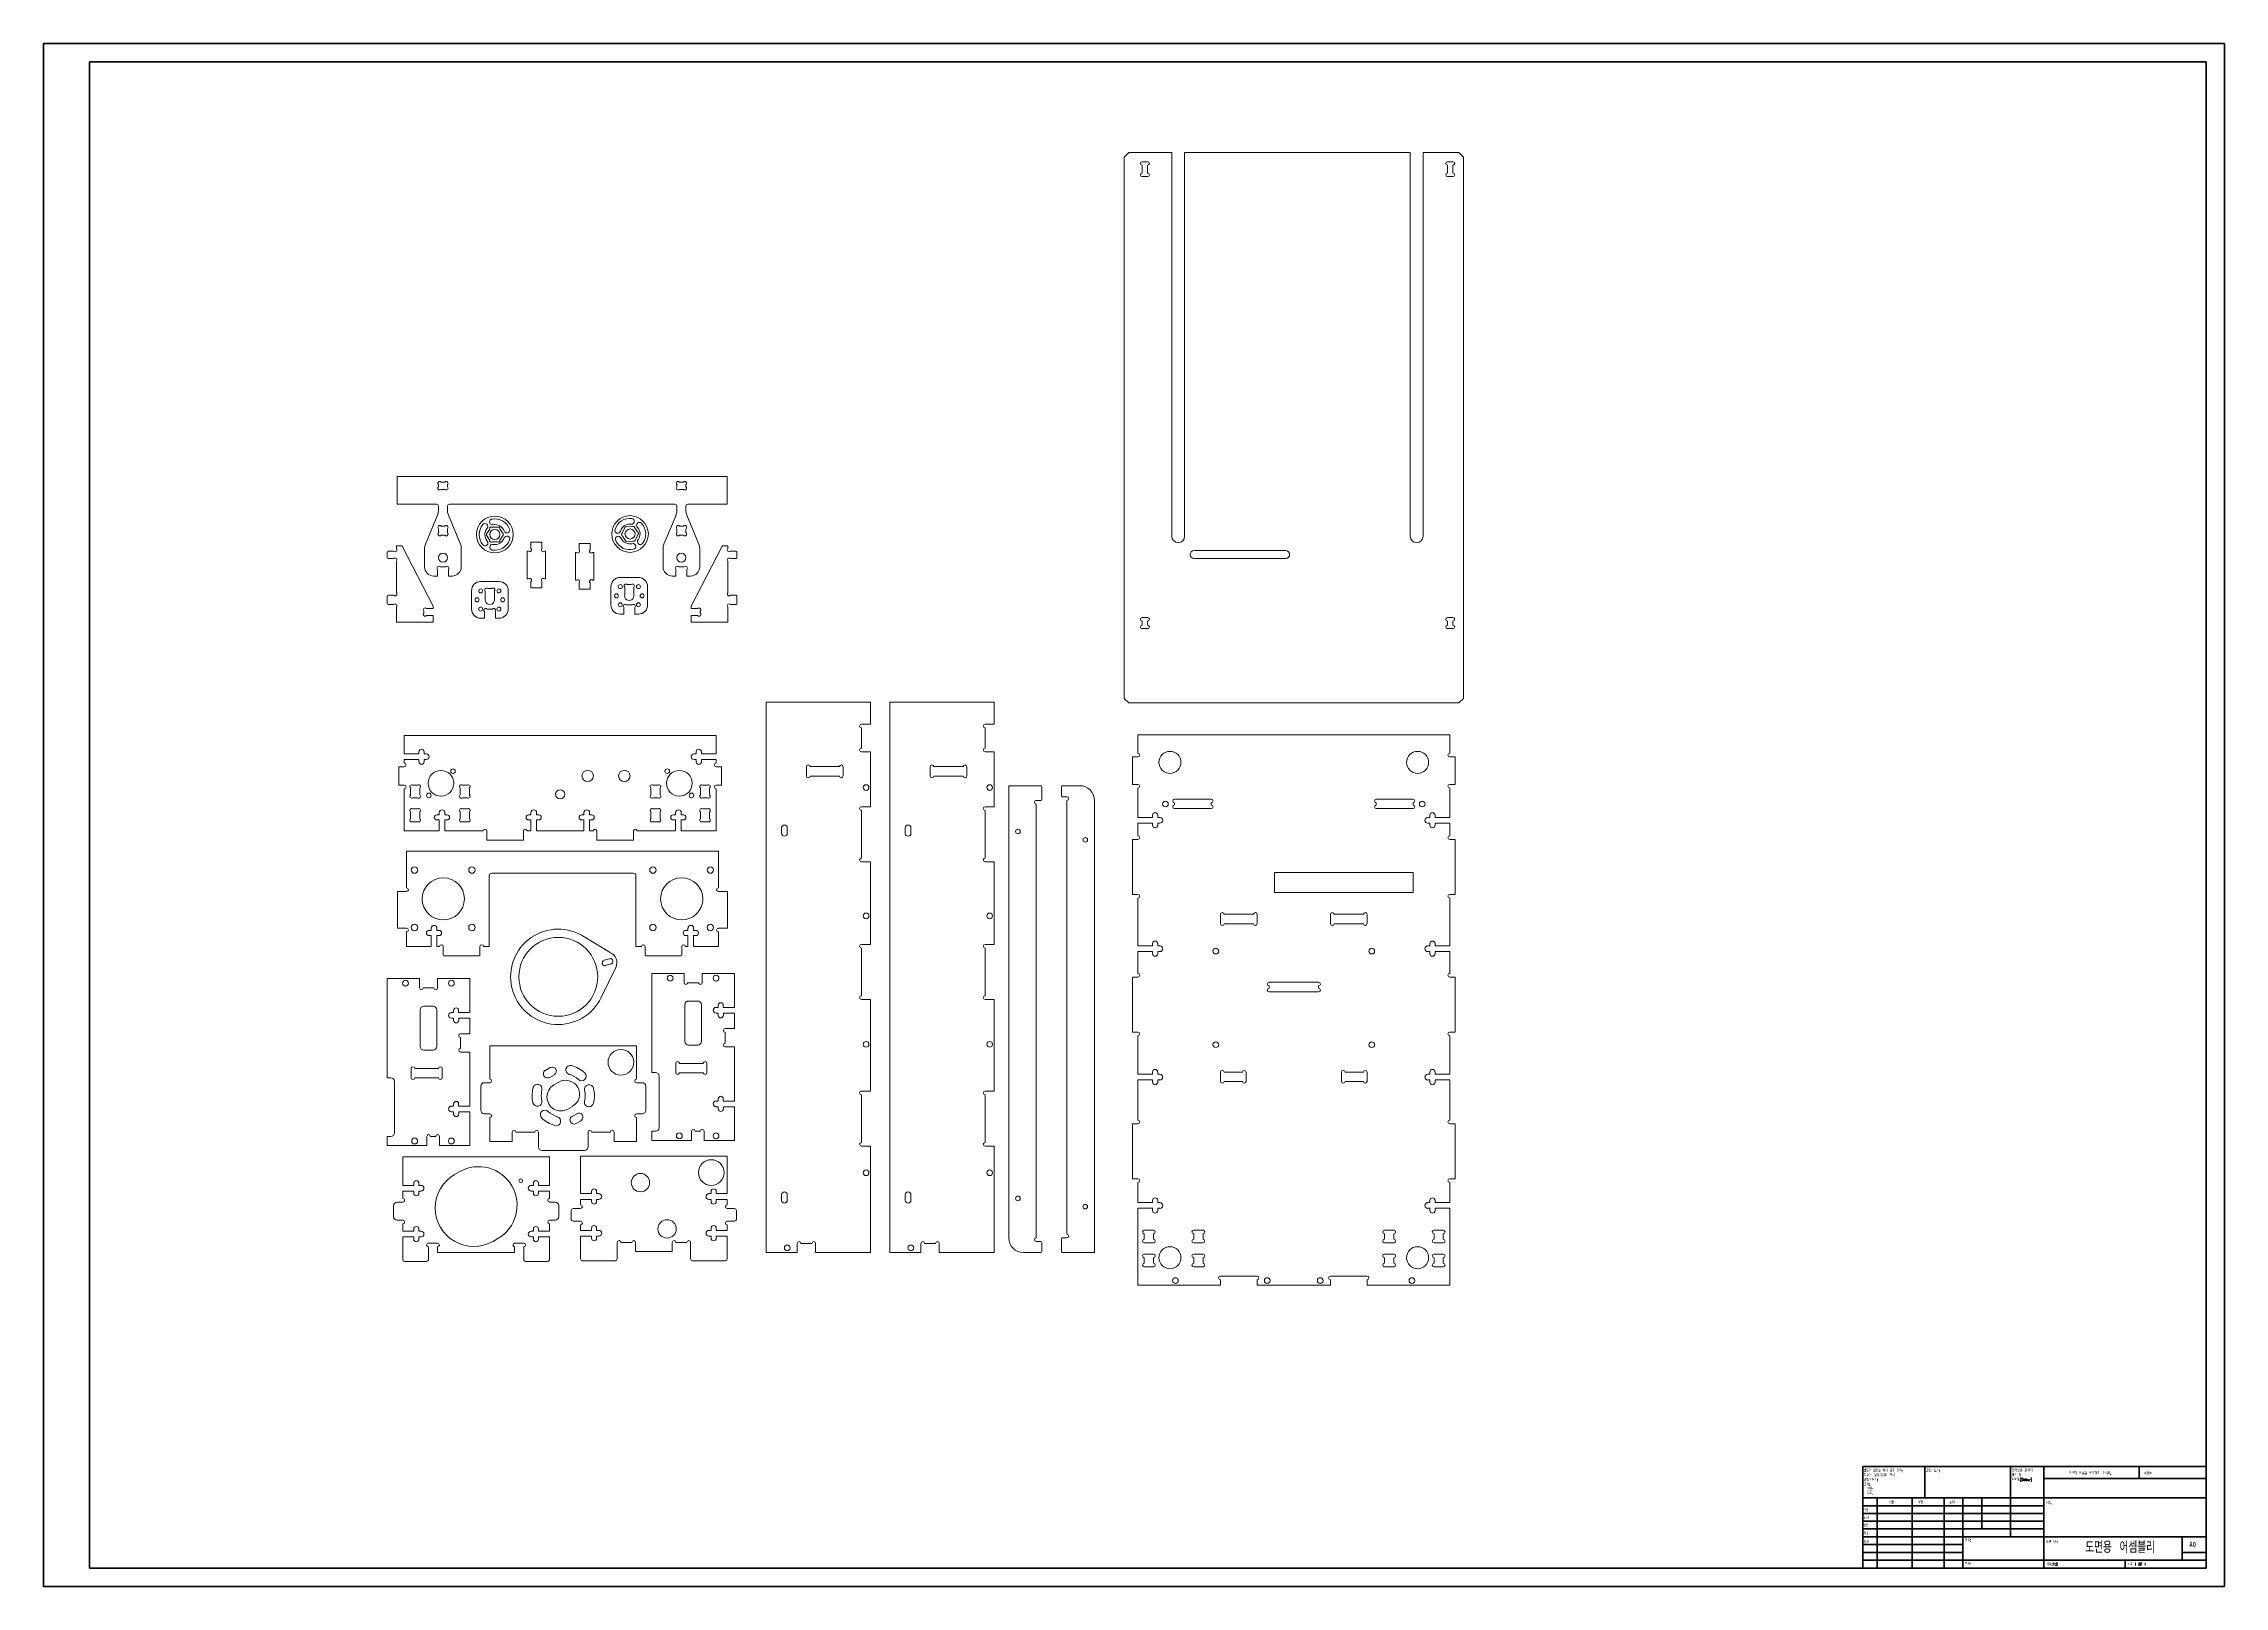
# Model space of a CAD drawing. Header units: millimetres. Extents: x 0 to 1189, y 0 to 841.
import ezdxf

# ---------------------------------------------------------------- set-up
doc = ezdxf.new("R2010")
doc.units = ezdxf.units.MM
doc.styles.add('SLDTEXTSTYLE0', font='TXT', dxfattribs={"width": 0.75, "bigfont": 'bigfont'})
doc.styles.add('SLDTEXTSTYLE1', font='TXT', dxfattribs={"width": 0.75})
doc.styles.add('SLDTEXTSTYLE2', font='TXT', dxfattribs={"width": 0.666667, "bigfont": 'bigfont'})
doc.styles.add('SLDTEXTSTYLE3', font='TXT', dxfattribs={"width": 0.7, "bigfont": 'bigfont'})
doc.styles.add('SLDTEXTSTYLE4', font='TXT', dxfattribs={"width": 0.6875, "bigfont": 'bigfont'})
doc.styles.add('SLDTEXTSTYLE5', font='TXT', dxfattribs={"width": 0.691176, "bigfont": 'bigfont'})

# ---------------------------------------------------------------- blocks, each defined once
blk = doc.blocks.new('SW_NOTE_0')
at = {"color": 0, "linetype": 'Continuous', "lineweight": 0, "char_height": 1.5, "attachment_point": 1}
for s, insert, style in [('날카로운 모서리', (0, 1.9), 'SLDTEXTSTYLE0'), ('제거 및', (0, -0.6), 'SLDTEXTSTYLE4'), ('디버링(Debur)', (0, -3.1), 'SLDTEXTSTYLE0')]:
    blk.add_mtext(s, dxfattribs=dict(at, insert=insert, style=style))
blk = doc.blocks.new('SW_NOTE_1')
at = {"color": 0, "linetype": 'Continuous', "lineweight": 0, "char_height": 1.5, "attachment_point": 1}
for s, insert, style in [('별도의 설정을 하지 않은 경우:', (0, 1.9), 'SLDTEXTSTYLE5'), ('치수는 밀리미터로 표시', (0, -0.6), 'SLDTEXTSTYLE0'), ('표면거칠기:', (0, -3.1), 'SLDTEXTSTYLE0'), ('공차:', (0, -5.6), 'SLDTEXTSTYLE0'), ('각도:', (1.7, -10.6), 'SLDTEXTSTYLE0'), ('선형:', (1.7, -8.1), 'SLDTEXTSTYLE0')]:
    blk.add_mtext(s, dxfattribs=dict(at, insert=insert, style=style))

msp = doc.modelspace()

# ---------------------------------------------------------------- linework, layer by layer
at = {"color": 7, "linetype": 'Continuous', "lineweight": 40}
for p, q in [((0.1, 0.2), (0.1, 841.2)), ((0.1, 841.2), (1189.1, 841.2)), ((1189.1, 0.2), (1189.1, 841.2)), ((25.1, 10.2), (25.1, 831.2)), ((25.1, 831.2), (1179.1, 831.2)), ((1179.1, 10.2), (1179.1, 831.2)), ((991.9, 65.5), (1179.1, 65.5)), ((991.9, 65.5), (991.9, 10.2)), ((1025.7, 48.5), (1025.7, 65.5)), ((1072.5, 65.5), (1072.5, 27.2)), ((1090.7, 65.5), (1090.7, 10.2)), ((1142.7, 59.1), (1142.7, 65.5)), ((1179.1, 65.5), (1179.1, 10.2)), ((1179.1, 48.5), (991.9, 48.5)), ((999.7, 48.5), (999.7, 10.2)), ((1018.9, 48.5), (1018.9, 10.2)), ((1036.3, 48.5), (1036.3, 10.2)), ((1046.5, 10.2), (1046.5, 48.5)), ((1056.9, 31.5), (1056.9, 48.5)), ((1179.1, 59.1), (1090.7, 59.1)), ((1090.7, 44.2), (991.9, 44.2)), ((1090.7, 40), (991.9, 40)), ((1090.7, 35.7), (991.9, 35.7)), ((1090.7, 31.5), (991.9, 31.5)), ((1046.5, 27.2), (991.9, 27.2)), ((1046.5, 27.2), (1179.1, 27.2)), ((1166.1, 14.5), (1166.1, 27.2)), ((1046.5, 23), (991.9, 23)), ((1046.5, 18.7), (991.9, 18.7)), ((991.9, 14.5), (1179.1, 14.5)), ((1134.9, 10.2), (1134.9, 14.5)), ((1179.1, 18.7), (1166.1, 18.7)), ((0.1, 0.2), (1189.1, 0.2)), ((25.1, 10.2), (1179.1, 10.2))]:
    msp.add_line(p, q, dxfattribs=at)
at = {"color": 7, "linetype": 'Continuous', "lineweight": 15}
for p, q in [((591.7, 781.8), (589.2, 779.3)), ((589.2, 484.3), (589.2, 779.3)), ((591.7, 781.8), (615.2, 781.8)), ((602, 776.8), (599, 776.8)), ((599, 774.9), (599, 770.7)), ((602, 770.7), (602, 774.9)), ((615.2, 781.8), (615.2, 572.7)), ((622.2, 781.8), (745.2, 781.8)), ((622.2, 572.7), (622.2, 781.8)), ((745.2, 781.8), (745.2, 572.7)), ((752.2, 781.8), (771.7, 781.8)), ((752.2, 572.7), (752.2, 781.8)), ((768.5, 776.8), (765.5, 776.8)), ((765.5, 774.9), (765.5, 770.7)), ((768.5, 770.7), (768.5, 774.9)), ((774.2, 779.3), (771.7, 781.8)), ((774.2, 779.3), (774.2, 484.3)), ((599, 768.8), (602, 768.8)), ((765.5, 768.8), (768.5, 768.8)), ((192.8, 605.2), (192.8, 590.2)), ((372.8, 605.2), (192.8, 605.2)), ((215.3, 600.8), (215.3, 599.6)), ((218.9, 602.2), (216.8, 602.2)), ((216.8, 598.2), (218.9, 598.2)), ((220.3, 599.6), (220.3, 600.8)), ((345.3, 600.8), (345.3, 599.6)), ((348.9, 602.2), (346.8, 602.2)), ((346.8, 598.2), (348.9, 598.2)), ((350.3, 599.6), (350.3, 600.8)), ((372.8, 590.2), (372.8, 605.2)), ((192.8, 590.2), (214.3, 590.2)), ((208.3, 568.3), (214.9, 584.1)), ((215.3, 586.4), (215.3, 589.2)), ((220.3, 589.2), (220.3, 586.4)), ((220.8, 584.1), (227.4, 568.3)), ((221.3, 590.2), (344.3, 590.2)), ((338.3, 568.3), (344.9, 584.1)), ((345.3, 586.4), (345.3, 589.2)), ((350.3, 589.2), (350.3, 586.4)), ((350.8, 584.1), (357.4, 568.3)), ((351.3, 590.2), (372.8, 590.2)), ((215.3, 576.8), (215.3, 574.6)), ((218.9, 578.2), (216.8, 578.2)), ((216.8, 573.2), (218.9, 573.2)), ((220.3, 574.6), (220.3, 576.8)), ((243.3, 576.7), (242, 574.4)), ((242, 572.7), (243.3, 570.4)), ((247.4, 577.6), (244.8, 577.6)), ((250.2, 574.5), (248.9, 576.7)), ((248.9, 570.5), (250.2, 572.7)), ((316.8, 576.9), (315.6, 574.5)), ((315.7, 572.8), (317.2, 570.6)), ((320.9, 578), (318.3, 577.8)), ((323.9, 575), (322.4, 577.2)), ((322.8, 570.9), (324, 573.3)), ((345.3, 576.8), (345.3, 574.6)), ((348.9, 578.2), (346.8, 578.2)), ((346.8, 573.2), (348.9, 573.2)), ((350.3, 574.6), (350.3, 576.8)), ((187.4, 561), (187.4, 564)), ((187.9, 564.5), (191, 564.5)), ((191, 560.5), (187.9, 560.5)), ((192.4, 565.9), (192.4, 567.5)), ((192.4, 567.5), (195.1, 567.5)), ((192.4, 541.9), (192.4, 559.1)), ((195.5, 567.2), (212.4, 534.5)), ((207.8, 566), (207.8, 556)), ((227.8, 556), (227.8, 566)), ((244.8, 569.6), (247.5, 569.6)), ((263.8, 564.5), (264.4, 564.5)), ((263.8, 549.5), (263.8, 564.5)), ((265.8, 565.9), (265.8, 569.5)), ((265.8, 569.5), (271.8, 569.5)), ((271.8, 569.5), (271.8, 565.9)), ((273.2, 564.5), (273.8, 564.5)), ((273.8, 564.5), (273.8, 549.5)), ((290, 563.8), (290, 548.8)), ((290.6, 563.8), (290, 563.8)), ((292, 568.8), (292, 565.2)), ((298, 568.8), (292, 568.8)), ((298, 565.2), (298, 568.8)), ((300, 563.8), (299.4, 563.8)), ((300, 548.8), (300, 563.8)), ((318.7, 569.8), (321.3, 570)), ((337.8, 566), (337.8, 556)), ((370, 567.2), (353.1, 534.5)), ((357.8, 556), (357.8, 566)), ((373.1, 567.5), (370.4, 567.5)), ((373.1, 565.9), (373.1, 567.5)), ((373.1, 541.9), (373.1, 559.1)), ((377.6, 564.5), (374.5, 564.5)), ((374.5, 560.5), (377.6, 560.5)), ((378.1, 561), (378.1, 564)), ((677.3, 564.9), (627.3, 564.9)), ((627.3, 560.6), (677.3, 560.6)), ((212.8, 551), (214.8, 551)), ((214.8, 551), (214.8, 554.6)), ((216.3, 556), (219.4, 556)), ((220.8, 554.6), (220.8, 551)), ((220.8, 551), (222.8, 551)), ((238.4, 548), (248.4, 548)), ((264.4, 549.5), (263.8, 549.5)), ((265.8, 544.5), (265.8, 548)), ((271.8, 548), (271.8, 544.5)), ((273.8, 549.5), (273.2, 549.5)), ((290, 548.8), (290.6, 548.8)), ((292, 547.3), (292, 543.8)), ((298, 543.8), (298, 547.3)), ((299.4, 548.8), (300, 548.8)), ((314.4, 550.2), (324.4, 550.2)), ((342.8, 551), (344.8, 551)), ((344.8, 551), (344.8, 554.6)), ((346.3, 556), (349.4, 556)), ((350.8, 554.6), (350.8, 551)), ((350.8, 551), (352.8, 551)), ((187.4, 536), (187.4, 540)), ((187.9, 540.5), (191, 540.5)), ((191, 535.5), (187.9, 535.5)), ((233.4, 533), (233.4, 543)), ((240.9, 542.7), (240.9, 538.5)), ((244.4, 544.1), (242.3, 544.1)), ((245.9, 538.5), (245.9, 542.7)), ((253.4, 543), (253.4, 533)), ((271.8, 544.5), (265.8, 544.5)), ((292, 543.8), (298, 543.8)), ((309.4, 535.2), (309.4, 545.2)), ((316.9, 544.9), (316.9, 540.7)), ((321, 535.2), (317.8, 535.2)), ((320.5, 546.3), (318.3, 546.3)), ((321.9, 540.7), (321.9, 544.9)), ((329.4, 545.2), (329.4, 535.2)), ((377.6, 540.5), (374.5, 540.5)), ((374.5, 535.5), (377.6, 535.5)), ((378.1, 536), (378.1, 540)), ((192.4, 525.8), (192.4, 534.1)), ((192.4, 525.8), (212.4, 525.8)), ((207.4, 530.8), (207.4, 531.9)), ((208.8, 533.3), (212.4, 533.3)), ((208.8, 529.4), (212.4, 529.4)), ((212.4, 534.5), (212.4, 533.3)), ((212.4, 529.4), (212.4, 525.8)), ((240.4, 528), (238.4, 528)), ((240.4, 531.6), (240.4, 528)), ((244.9, 533), (241.8, 533)), ((246.4, 528), (246.4, 531.6)), ((248.4, 528), (246.4, 528)), ((316.4, 530.2), (314.4, 530.2)), ((316.4, 533.8), (316.4, 530.2)), ((322.4, 530.2), (322.4, 533.8)), ((324.4, 530.2), (322.4, 530.2)), ((353.1, 534.5), (353.1, 533.3)), ((356.7, 533.3), (353.1, 533.3)), ((353.1, 529.4), (353.1, 525.8)), ((356.7, 529.4), (353.1, 529.4)), ((373.1, 525.8), (353.1, 525.8)), ((358.1, 530.8), (358.1, 531.9)), ((373.1, 525.8), (373.1, 534.1)), ((602, 528.3), (599, 528.3)), ((599, 526.4), (599, 524.2)), ((602, 524.2), (602, 526.4)), ((768.5, 528.3), (765.5, 528.3)), ((765.5, 526.4), (765.5, 524.2)), ((768.5, 524.2), (768.5, 526.4)), ((599, 522.3), (602, 522.3)), ((765.5, 522.3), (768.5, 522.3)), ((394, 482.2), (394, 182.2)), ((451, 482.2), (394, 482.2)), ((451, 470.2), (451, 482.2)), ((461.4, 482.2), (461.4, 182.2)), ((518.4, 482.2), (461.4, 482.2)), ((518.4, 470.2), (518.4, 482.2)), ((589.2, 484.3), (591.7, 481.8)), ((771.7, 481.8), (591.7, 481.8)), ((771.7, 481.8), (774.2, 484.3)), ((196.7, 464), (196.7, 454)), ((366.7, 464), (196.7, 464)), ((366.7, 454), (366.7, 464)), ((451, 470.2), (446, 470.2)), ((446, 468.2), (446, 457.2)), ((518.4, 470.2), (513.4, 470.2)), ((513.4, 468.2), (513.4, 457.2)), ((596.7, 454.4), (596.7, 464.4)), ((596.7, 464.4), (766.7, 464.4)), ((766.7, 464.4), (766.7, 454.4)), ((204.7, 454), (196.7, 454)), ((204.7, 455.2), (204.7, 454)), ((207.5, 454), (207.5, 455.2)), ((208.7, 454), (207.5, 454)), ((355.9, 454), (354.7, 454)), ((355.9, 455.2), (355.9, 454)), ((358.7, 454), (358.7, 455.2)), ((366.7, 454), (358.7, 454)), ((446, 455.2), (451, 455.2)), ((451, 425.2), (451, 455.2)), ((513.4, 455.2), (518.4, 455.2)), ((518.4, 425.2), (518.4, 455.2)), ((593.7, 452.4), (593.7, 437.4)), ((596.7, 452.4), (593.7, 452.4)), ((769.7, 452.4), (766.7, 452.4)), ((769.7, 437.4), (769.7, 452.4)), ((193.7, 447), (193.7, 437)), ((196.7, 447), (193.7, 447)), ((196.7, 450.9), (196.7, 449)), ((196.7, 450.9), (204.7, 450.9)), ((204.7, 450.9), (204.7, 449.7)), ((207.5, 449.7), (207.5, 450.9)), ((207.5, 450.9), (208.7, 450.9)), ((354.7, 450.9), (355.9, 450.9)), ((355.9, 450.9), (355.9, 449.7)), ((358.7, 449.7), (358.7, 450.9)), ((358.7, 450.9), (366.7, 450.9)), ((366.7, 449), (366.7, 450.9)), ((369.7, 447), (366.7, 447)), ((369.7, 437), (369.7, 447)), ((416, 447), (416, 442)), ((434, 447.1), (418, 447.1)), ((418, 441.9), (434, 441.9)), ((436, 442), (436, 447)), ((483.4, 447), (483.4, 442)), ((501.4, 447.1), (485.4, 447.1)), ((485.4, 441.9), (501.4, 441.9)), ((503.4, 442), (503.4, 447)), ((193.7, 437), (196.7, 437)), ((196.7, 435), (196.7, 412)), ((200.2, 431.7), (200.2, 435.4)), ((201.4, 437), (204, 437)), ((204, 430), (201.4, 430)), ((205.2, 435.4), (205.2, 431.7)), ((227.2, 431.7), (227.2, 435.4)), ((228.4, 437), (231, 437)), ((231, 430), (228.4, 430)), ((232.2, 435.4), (232.2, 431.7)), ((331.2, 431.7), (331.2, 435.4)), ((332.4, 437), (335, 437)), ((335, 430), (332.4, 430)), ((336.2, 435.4), (336.2, 431.7)), ((358.2, 431.7), (358.2, 435.4)), ((359.4, 437), (362, 437)), ((362, 430), (359.4, 430)), ((363.2, 435.4), (363.2, 431.7)), ((366.7, 437), (369.7, 437)), ((366.7, 412), (366.7, 435)), ((543.8, 436.7), (526.3, 436.7)), ((526.3, 436.7), (526.3, 190.2)), ((541.3, 428.7), (543.8, 428.7)), ((544.3, 429.2), (544.3, 436.2)), ((555, 436.2), (555, 431.2)), ((565, 436.7), (555.5, 436.7)), ((555.5, 430.7), (558, 430.7)), ((558, 428.7), (558, 192.2)), ((573, 182.2), (573, 428.7)), ((593.7, 437.4), (596.7, 437.4)), ((596.7, 419.4), (596.7, 435.4)), ((636.7, 429.4), (616.7, 429.4)), ((746.7, 429.4), (726.7, 429.4)), ((766.7, 437.4), (769.7, 437.4)), ((766.7, 435.4), (766.7, 419.4)), ((200.2, 418.7), (200.2, 422.4)), ((201.4, 424), (204, 424)), ((204, 417), (201.4, 417)), ((205.2, 422.4), (205.2, 418.7)), ((215.7, 420.8), (214.5, 420.8)), ((214.5, 418), (215.7, 418)), ((215.7, 422), (215.7, 420.8)), ((215.7, 418), (215.7, 412)), ((218.8, 420.8), (218.8, 422)), ((220, 420.8), (218.8, 420.8)), ((218.8, 412), (218.8, 418)), ((218.8, 418), (220, 418)), ((227.2, 418.7), (227.2, 422.4)), ((228.4, 424), (231, 424)), ((231, 417), (228.4, 417)), ((232.2, 422.4), (232.2, 418.7)), ((265.7, 420.8), (264.5, 420.8)), ((264.5, 418), (265.7, 418)), ((265.7, 422), (265.7, 420.8)), ((265.7, 418), (265.7, 412)), ((268.8, 420.8), (268.8, 422)), ((270, 420.8), (268.8, 420.8)), ((268.8, 412), (268.8, 418)), ((268.8, 418), (270, 418)), ((294.6, 420.8), (293.4, 420.8)), ((293.4, 418), (294.6, 418)), ((294.6, 422), (294.6, 420.8)), ((294.6, 418), (294.6, 412)), ((297.7, 420.8), (297.7, 422)), ((298.9, 420.8), (297.7, 420.8)), ((297.7, 412), (297.7, 418)), ((297.7, 418), (298.9, 418)), ((331.2, 418.7), (331.2, 422.4)), ((332.4, 424), (335, 424)), ((335, 417), (332.4, 417)), ((336.2, 422.4), (336.2, 418.7)), ((344.6, 420.8), (343.4, 420.8)), ((343.4, 418), (344.6, 418)), ((344.6, 422), (344.6, 420.8)), ((344.6, 418), (344.6, 412)), ((347.7, 420.8), (347.7, 422)), ((348.9, 420.8), (347.7, 420.8)), ((347.7, 412), (347.7, 418)), ((347.7, 418), (348.9, 418)), ((358.2, 418.7), (358.2, 422.4)), ((359.4, 424), (362, 424)), ((362, 417), (359.4, 417)), ((363.2, 422.4), (363.2, 418.7)), ((451, 425.2), (446, 425.2)), ((446, 423.2), (446, 397.2)), ((518.4, 425.2), (513.4, 425.2)), ((513.4, 423.2), (513.4, 397.2)), ((541.3, 190.2), (541.3, 426.7)), ((604.7, 419.4), (596.7, 419.4)), ((596.7, 409.4), (596.7, 416.3)), ((596.7, 416.3), (604.7, 416.3)), ((604.7, 420.6), (604.7, 419.4)), ((604.7, 416.3), (604.7, 415.1)), ((607.5, 419.4), (607.5, 420.6)), ((608.7, 419.4), (607.5, 419.4)), ((607.5, 415.1), (607.5, 416.3)), ((607.5, 416.3), (608.7, 416.3)), ((616.7, 427.4), (616.7, 426.2)), ((616.7, 424.2), (636.7, 424.2)), ((636.7, 426.2), (636.7, 427.4)), ((726.7, 427.4), (726.7, 426.2)), ((726.7, 424.2), (746.7, 424.2)), ((746.7, 426.2), (746.7, 427.4)), ((755.9, 419.4), (754.7, 419.4)), ((754.7, 416.3), (755.9, 416.3)), ((755.9, 420.6), (755.9, 419.4)), ((755.9, 416.3), (755.9, 415.1)), ((758.7, 419.4), (758.7, 420.6)), ((766.7, 419.4), (758.7, 419.4)), ((758.7, 415.1), (758.7, 416.3)), ((758.7, 416.3), (766.7, 416.3)), ((766.7, 416.3), (766.7, 409.4)), ((196.7, 412), (215.7, 412)), ((218.8, 412), (239.7, 412)), ((241.7, 412), (241.7, 407)), ((241.7, 407), (261.7, 407)), ((261.7, 407), (261.7, 412)), ((263.7, 412), (265.7, 412)), ((268.8, 412), (294.6, 412)), ((297.7, 412), (299.7, 412)), ((301.7, 412), (301.7, 407)), ((301.7, 407), (321.7, 407)), ((321.7, 407), (321.7, 412)), ((323.7, 412), (344.6, 412)), ((347.7, 412), (366.7, 412)), ((402.4, 413.7), (402.4, 410.7)), ((405.5, 410.7), (405.5, 413.7)), ((469.8, 413.7), (469.8, 410.7)), ((472.9, 410.7), (472.9, 413.7)), ((593.7, 407.4), (593.7, 377.4)), ((596.7, 407.4), (593.7, 407.4)), ((769.7, 407.4), (766.7, 407.4)), ((769.7, 377.4), (769.7, 407.4)), ((198, 401), (198, 381)), ((368, 401), (198, 401)), ((368, 381), (368, 401)), ((446, 395.2), (451, 395.2)), ((451, 350.2), (451, 395.2)), ((513.4, 395.2), (518.4, 395.2)), ((518.4, 350.2), (518.4, 395.2)), ((243, 387.5), (243, 349)), ((321.5, 389), (244.5, 389)), ((323, 349), (323, 387.5)), ((746.7, 389.4), (671.2, 389.4)), ((671.2, 389.4), (671.2, 378.5)), ((746.7, 378.5), (746.7, 389.4)), ((193, 379), (193, 359)), ((198, 379), (193, 379)), ((373, 379), (368, 379)), ((373, 359), (373, 379)), ((593.7, 377.4), (596.7, 377.4)), ((596.7, 349.4), (596.7, 375.4)), ((671.2, 378.5), (746.7, 378.5)), ((766.7, 377.4), (769.7, 377.4)), ((766.7, 375.4), (766.7, 349.4)), ((193, 359), (198, 359)), ((198, 357), (198, 349)), ((211.4, 357.8), (210.2, 357.8)), ((211.4, 359), (211.4, 357.8)), ((214.5, 357.8), (214.5, 359)), ((215.7, 357.8), (214.5, 357.8)), ((351.4, 357.8), (350.2, 357.8)), ((351.4, 359), (351.4, 357.8)), ((354.5, 357.8), (354.5, 359)), ((355.7, 357.8), (354.5, 357.8)), ((368, 359), (373, 359)), ((368, 349), (368, 357)), ((641.7, 366.5), (641.7, 361.5)), ((659.7, 366.6), (643.7, 366.6)), ((643.7, 361.4), (659.7, 361.4)), ((661.7, 361.5), (661.7, 366.5)), ((701.7, 366.5), (701.7, 361.5)), ((719.7, 366.6), (703.7, 366.6)), ((703.7, 361.4), (719.7, 361.4)), ((721.7, 361.5), (721.7, 366.5)), ((198, 349), (211.4, 349)), ((210.2, 355), (211.4, 355)), ((211.4, 355), (211.4, 349)), ((214.5, 349), (214.5, 355)), ((214.5, 355), (215.7, 355)), ((214.5, 349), (216, 349)), ((218, 349), (218, 344.5)), ((238, 344.5), (238, 349)), ((240, 349), (243, 349)), ((308.9, 345.7), (293.4, 355.2)), ((323, 349), (326, 349)), ((328, 349), (328, 344.5)), ((348, 344.5), (348, 349)), ((350, 349), (351.4, 349)), ((350.2, 355), (351.4, 355)), ((351.4, 355), (351.4, 349)), ((354.5, 349), (354.5, 355)), ((354.5, 355), (355.7, 355)), ((354.5, 349), (368, 349)), ((451, 350.2), (446, 350.2)), ((446, 348.2), (446, 322.2)), ((518.4, 350.2), (513.4, 350.2)), ((513.4, 348.2), (513.4, 322.2)), ((604.7, 349.4), (596.7, 349.4)), ((596.7, 334.4), (596.7, 346.3)), ((596.7, 346.3), (604.7, 346.3)), ((604.7, 350.6), (604.7, 349.4)), ((604.7, 346.3), (604.7, 345.1)), ((607.5, 349.4), (607.5, 350.6)), ((608.7, 349.4), (607.5, 349.4)), ((607.5, 345.1), (607.5, 346.3)), ((607.5, 346.3), (608.7, 346.3)), ((755.9, 349.4), (754.7, 349.4)), ((754.7, 346.3), (755.9, 346.3)), ((755.9, 350.6), (755.9, 349.4)), ((755.9, 346.3), (755.9, 345.1)), ((758.7, 349.4), (758.7, 350.6)), ((766.7, 349.4), (758.7, 349.4)), ((758.7, 345.1), (758.7, 346.3)), ((758.7, 346.3), (766.7, 346.3)), ((766.7, 346.3), (766.7, 334.4)), ((218.5, 344), (237.5, 344)), ((304.1, 321.2), (312, 337.6)), ((308.6, 342.3), (305.7, 341.5)), ((306.5, 338.6), (309.4, 339.5)), ((328.5, 344), (347.5, 344)), ((331.7, 334.3), (331.7, 280.3)), ((349.3, 334.3), (331.7, 334.3)), ((349.3, 329.3), (349.3, 334.3)), ((359.2, 334.3), (359.2, 329.3)), ((376.7, 334.3), (359.2, 334.3)), ((376.7, 315.8), (376.7, 334.3)), ((187.4, 331.5), (187.4, 277.5)), ((205, 331.5), (187.4, 331.5)), ((205, 326.5), (205, 331.5)), ((212.9, 326.5), (207, 326.5)), ((214.9, 331.5), (214.9, 326.5)), ((232.4, 331.5), (214.9, 331.5)), ((232.4, 313), (232.4, 331.5)), ((357.2, 329.3), (351.3, 329.3)), ((593.7, 332.4), (593.7, 302.4)), ((596.7, 332.4), (593.7, 332.4)), ((695.2, 329.5), (668.2, 329.5)), ((668.2, 327.5), (668.2, 326.3)), ((668.2, 324.3), (695.2, 324.3)), ((695.2, 326.3), (695.2, 327.5)), ((769.7, 332.4), (766.7, 332.4)), ((769.7, 302.4), (769.7, 332.4)), ((205.4, 314.5), (205.4, 294.5)), ((212.4, 316.5), (207.4, 316.5)), ((214.4, 294.5), (214.4, 314.5)), ((223.6, 313), (222.4, 313)), ((222.4, 309.9), (223.6, 309.9)), ((223.6, 314.2), (223.6, 313)), ((223.6, 309.9), (223.6, 308.7)), ((226.3, 313), (226.3, 314.2)), ((232.4, 313), (226.3, 313)), ((226.4, 308.7), (226.4, 309.9)), ((226.4, 309.9), (232.4, 309.9)), ((232.4, 301.5), (232.4, 309.9)), ((349.7, 317.3), (349.7, 297.3)), ((356.7, 319.3), (351.7, 319.3)), ((358.7, 297.3), (358.7, 317.3)), ((367.9, 315.8), (366.7, 315.8)), ((366.7, 312.7), (367.9, 312.7)), ((367.9, 317), (367.9, 315.8)), ((367.9, 312.7), (367.9, 311.5)), ((370.6, 315.8), (370.6, 317)), ((376.7, 315.8), (370.6, 315.8)), ((370.7, 312.7), (376.7, 312.7)), ((370.7, 311.5), (370.7, 312.7)), ((376.7, 304.3), (376.7, 312.7)), ((446, 320.2), (451, 320.2)), ((451, 270.2), (451, 320.2)), ((513.4, 320.2), (518.4, 320.2)), ((518.4, 270.2), (518.4, 320.2)), ((232.4, 301.5), (227.4, 301.5)), ((227.4, 299.5), (227.4, 293.5)), ((376.7, 304.3), (371.7, 304.3)), ((371.7, 302.3), (371.7, 296.3)), ((593.7, 302.4), (596.7, 302.4)), ((596.7, 279.4), (596.7, 300.4)), ((766.7, 302.4), (769.7, 302.4)), ((766.7, 300.4), (766.7, 279.4)), ((207.4, 292.5), (212.4, 292.5)), ((227.4, 291.5), (232.4, 291.5)), ((232.4, 262), (232.4, 291.5)), ((243.4, 294.8), (243.4, 276.8)), ((323.4, 294.8), (243.4, 294.8)), ((323.4, 276.8), (323.4, 294.8)), ((351.7, 295.3), (356.7, 295.3)), ((371.7, 294.3), (376.7, 294.3)), ((376.7, 264.8), (376.7, 294.3)), ((189.4, 277.5), (187.4, 277.5)), ((191.4, 247.5), (191.4, 275.5)), ((200.4, 277.5), (200.4, 282.5)), ((215.4, 282.5), (202.4, 282.5)), ((202.4, 277.4), (215.4, 277.4)), ((217.4, 282.5), (217.4, 277.5)), ((243.4, 274.8), (240.4, 274.8)), ((276.3, 283), (273.7, 281.5)), ((276, 277.6), (278.6, 279.1)), ((280.9, 275.1), (278.3, 273.6)), ((326.4, 274.8), (323.4, 274.8)), ((333.7, 280.3), (331.7, 280.3)), ((335.7, 250.3), (335.7, 278.3)), ((344.7, 280.3), (344.7, 285.3)), ((359.7, 285.3), (346.7, 285.3)), ((346.7, 280.2), (359.7, 280.2)), ((361.7, 285.3), (361.7, 280.3)), ((604.7, 279.4), (596.7, 279.4)), ((596.7, 254.4), (596.7, 276.3)), ((596.7, 276.3), (604.7, 276.3)), ((604.7, 280.6), (604.7, 279.4)), ((604.7, 276.3), (604.7, 275.1)), ((607.5, 279.4), (607.5, 280.6)), ((608.7, 279.4), (607.5, 279.4)), ((607.5, 275.1), (607.5, 276.3)), ((607.5, 276.3), (608.7, 276.3)), ((641.7, 280.5), (641.7, 275.5)), ((653.7, 280.6), (643.7, 280.6)), ((643.7, 275.4), (653.7, 275.4)), ((655.7, 275.5), (655.7, 280.5)), ((707.7, 280.5), (707.7, 275.5)), ((719.7, 280.6), (709.7, 280.6)), ((709.7, 275.4), (719.7, 275.4)), ((721.7, 275.5), (721.7, 280.5)), ((755.9, 279.4), (754.7, 279.4)), ((754.7, 276.3), (755.9, 276.3)), ((755.9, 280.6), (755.9, 279.4)), ((755.9, 276.3), (755.9, 275.1)), ((758.7, 279.4), (758.7, 280.6)), ((766.7, 279.4), (758.7, 279.4)), ((758.7, 275.1), (758.7, 276.3)), ((758.7, 276.3), (766.7, 276.3)), ((766.7, 276.3), (766.7, 254.4)), ((223.6, 262), (222.4, 262)), ((223.6, 263.2), (223.6, 262)), ((226.3, 262), (226.3, 263.2)), ((232.4, 262), (226.3, 262)), ((238.4, 272.8), (238.4, 259.8)), ((285.9, 260.4), (288.5, 261.9)), ((328.4, 259.8), (328.4, 272.8)), ((367.9, 264.8), (366.7, 264.8)), ((366.7, 261.7), (367.9, 261.7)), ((367.9, 266), (367.9, 264.8)), ((367.9, 261.7), (367.9, 260.5)), ((370.6, 264.8), (370.6, 266)), ((376.7, 264.8), (370.6, 264.8)), ((370.7, 260.5), (370.7, 261.7)), ((370.7, 261.7), (376.7, 261.7)), ((376.7, 243.3), (376.7, 261.7)), ((451, 270.2), (446, 270.2)), ((446, 268.2), (446, 242.2)), ((518.4, 270.2), (513.4, 270.2)), ((513.4, 268.2), (513.4, 242.2)), ((222.4, 258.9), (223.6, 258.9)), ((223.6, 258.9), (223.6, 257.7)), ((226.4, 257.7), (226.4, 258.9)), ((226.4, 258.9), (232.4, 258.9)), ((232.4, 240.5), (232.4, 258.9)), ((240.4, 257.8), (243.4, 257.8)), ((243.4, 255.8), (243.4, 242.8)), ((290.8, 257.9), (288.2, 256.4)), ((290.5, 252.5), (293.1, 254)), ((323.4, 257.8), (326.4, 257.8)), ((323.4, 242.8), (323.4, 255.8)), ((593.7, 252.4), (593.7, 222.4)), ((596.7, 252.4), (593.7, 252.4)), ((769.7, 252.4), (766.7, 252.4)), ((769.7, 222.4), (769.7, 252.4)), ((187.4, 245.5), (187.4, 240.5)), ((187.4, 245.5), (189.4, 245.5)), ((187.4, 240.5), (209, 240.5)), ((209, 240.5), (209, 245.5)), ((211, 245.5), (213.9, 245.5)), ((215.9, 245.5), (215.9, 240.5)), ((215.9, 240.5), (232.4, 240.5)), ((243.4, 242.8), (255.6, 242.8)), ((255.6, 247.8), (255.6, 242.8)), ((267.9, 247.8), (257.6, 247.8)), ((269.9, 247.8), (269.9, 239.8)), ((296.9, 239.8), (296.9, 247.8)), ((309.1, 247.8), (298.9, 247.8)), ((311.1, 242.8), (311.1, 247.8)), ((311.1, 242.8), (323.4, 242.8)), ((331.7, 248.3), (331.7, 243.3)), ((331.7, 248.3), (333.7, 248.3)), ((331.7, 243.3), (353.3, 243.3)), ((353.3, 243.3), (353.3, 248.3)), ((355.3, 248.3), (358.2, 248.3)), ((360.2, 248.3), (360.2, 243.3)), ((360.2, 243.3), (376.7, 243.3)), ((446, 240.2), (451, 240.2)), ((451, 182.2), (451, 240.2)), ((513.4, 240.2), (518.4, 240.2)), ((518.4, 182.2), (518.4, 240.2)), ((275.9, 234.3), (195.9, 234.3)), ((195.9, 234.3), (195.9, 218.8)), ((226.7, 226.2), (224.1, 224.7)), ((271.9, 237.8), (294.9, 237.8)), ((275.9, 218.8), (275.9, 234.3)), ((372.8, 234.7), (292.8, 234.7)), ((292.8, 234.7), (292.8, 214.3)), ((372.8, 214.3), (372.8, 234.7)), ((201.9, 218.8), (195.9, 218.8)), ((195.9, 215.7), (195.9, 211.7)), ((195.9, 215.7), (201.9, 215.7)), ((201.9, 220), (201.9, 218.8)), ((201.9, 215.7), (201.9, 214.5)), ((204.7, 218.8), (204.7, 220)), ((205.9, 218.8), (204.7, 218.8)), ((204.7, 215.7), (205.9, 215.7)), ((204.7, 214.5), (204.7, 215.7)), ((267.1, 218.8), (265.9, 218.8)), ((265.9, 215.7), (267.1, 215.7)), ((267.1, 220), (267.1, 218.8)), ((267.1, 215.7), (267.1, 214.5)), ((269.9, 218.8), (269.9, 220)), ((275.9, 218.8), (269.9, 218.8)), ((269.9, 215.7), (275.9, 215.7)), ((269.9, 214.5), (269.9, 215.7)), ((275.9, 211.7), (275.9, 215.7)), ((298.8, 214.3), (292.8, 214.3)), ((298.8, 215.5), (298.8, 214.3)), ((301.6, 214.3), (301.6, 215.5)), ((302.8, 214.3), (301.6, 214.3)), ((364, 214.3), (362.8, 214.3)), ((364, 215.5), (364, 214.3)), ((366.8, 214.3), (366.8, 215.5)), ((372.8, 214.3), (366.8, 214.3)), ((593.7, 222.4), (596.7, 222.4)), ((596.7, 209.4), (596.7, 220.4)), ((766.7, 222.4), (769.7, 222.4)), ((766.7, 220.4), (766.7, 209.4)), ((190.9, 201.8), (190.9, 207.7)), ((192.9, 209.7), (195.9, 209.7)), ((275.9, 209.7), (278.9, 209.7)), ((280.9, 207.7), (280.9, 201.8)), ((287.8, 205.2), (287.8, 200.3)), ((292.8, 206.2), (288.8, 206.2)), ((292.8, 211.2), (298.8, 211.2)), ((292.8, 211.2), (292.8, 208.2)), ((298.8, 211.2), (298.8, 210)), ((301.6, 210), (301.6, 211.2)), ((301.6, 211.2), (302.8, 211.2)), ((362.8, 211.2), (364, 211.2)), ((364, 211.2), (364, 210)), ((366.8, 210), (366.8, 211.2)), ((366.8, 211.2), (372.8, 211.2)), ((372.8, 208.2), (372.8, 211.2)), ((376.8, 206.2), (372.8, 206.2)), ((377.8, 200.3), (377.8, 205.2)), ((402.4, 213.7), (402.4, 210.7)), ((405.5, 210.7), (405.5, 213.7)), ((469.8, 213.7), (469.8, 210.7)), ((472.9, 210.7), (472.9, 213.7)), ((604.7, 209.4), (596.7, 209.4)), ((596.7, 164.4), (596.7, 206.3)), ((596.7, 206.3), (604.7, 206.3)), ((604.7, 210.6), (604.7, 209.4)), ((604.7, 206.3), (604.7, 205.1)), ((607.5, 209.4), (607.5, 210.6)), ((608.7, 209.4), (607.5, 209.4)), ((607.5, 205.1), (607.5, 206.3)), ((607.5, 206.3), (608.7, 206.3)), ((755.9, 209.4), (754.7, 209.4)), ((754.7, 206.3), (755.9, 206.3)), ((755.9, 210.6), (755.9, 209.4)), ((755.9, 206.3), (755.9, 205.1)), ((758.7, 209.4), (758.7, 210.6)), ((766.7, 209.4), (758.7, 209.4)), ((758.7, 205.1), (758.7, 206.3)), ((758.7, 206.3), (766.7, 206.3)), ((766.7, 206.3), (766.7, 164.4)), ((195.9, 199.8), (192.9, 199.8)), ((195.9, 197.8), (195.9, 193.8)), ((201.9, 193.8), (195.9, 193.8)), ((195.9, 190.7), (195.9, 178.3)), ((195.9, 190.7), (201.9, 190.7)), ((201.9, 195), (201.9, 193.8)), ((201.9, 190.7), (201.9, 189.5)), ((204.7, 193.8), (204.7, 195)), ((205.9, 193.8), (204.7, 193.8)), ((204.7, 190.7), (205.9, 190.7)), ((204.7, 189.5), (204.7, 190.7)), ((267.1, 193.8), (265.9, 193.8)), ((265.9, 190.7), (267.1, 190.7)), ((267.1, 195), (267.1, 193.8)), ((267.1, 190.7), (267.1, 189.5)), ((269.9, 193.8), (269.9, 195)), ((275.9, 193.8), (269.9, 193.8)), ((269.9, 189.5), (269.9, 190.7)), ((269.9, 190.7), (275.9, 190.7)), ((278.9, 199.8), (275.9, 199.8)), ((275.9, 193.8), (275.9, 197.8)), ((275.9, 178.3), (275.9, 190.7)), ((288.8, 199.3), (292.8, 199.3)), ((292.8, 197.3), (292.8, 194.3)), ((298.8, 194.3), (292.8, 194.3)), ((292.8, 191.2), (298.8, 191.2)), ((292.8, 191.2), (292.8, 178.7)), ((298.8, 195.5), (298.8, 194.3)), ((298.8, 191.2), (298.8, 190)), ((301.6, 194.3), (301.6, 195.5)), ((302.8, 194.3), (301.6, 194.3)), ((301.6, 190), (301.6, 191.2)), ((301.6, 191.2), (302.8, 191.2)), ((364, 194.3), (362.8, 194.3)), ((362.8, 191.2), (364, 191.2)), ((364, 195.5), (364, 194.3)), ((364, 191.2), (364, 190)), ((366.8, 194.3), (366.8, 195.5)), ((372.8, 194.3), (366.8, 194.3)), ((366.8, 190), (366.8, 191.2)), ((366.8, 191.2), (372.8, 191.2)), ((372.8, 199.3), (376.8, 199.3)), ((372.8, 194.3), (372.8, 197.3)), ((372.8, 178.7), (372.8, 191.2)), ((605.2, 194.4), (600.2, 194.4)), ((600.2, 192.4), (600.2, 189.4)), ((605.2, 189.4), (605.2, 192.4)), ((632.2, 194.4), (627.2, 194.4)), ((627.2, 192.4), (627.2, 189.4)), ((632.2, 189.4), (632.2, 192.4)), ((736.2, 194.4), (731.2, 194.4)), ((731.2, 192.4), (731.2, 189.4)), ((736.2, 189.4), (736.2, 192.4)), ((763.2, 194.4), (758.2, 194.4)), ((758.2, 192.4), (758.2, 189.4)), ((763.2, 189.4), (763.2, 192.4)), ((214.9, 187.3), (209.9, 187.3)), ((209.9, 185.3), (209.9, 178.3)), ((214.9, 182.3), (214.9, 185.3)), ((214.9, 182.3), (256.9, 182.3)), ((245.1, 188.3), (247.7, 189.8)), ((261.9, 187.3), (256.9, 187.3)), ((256.9, 185.3), (256.9, 182.3)), ((261.9, 178.3), (261.9, 185.3)), ((312.8, 178.7), (312.8, 187.7)), ((314.8, 187.7), (320.8, 187.7)), ((322.8, 187.7), (322.8, 182.7)), ((322.8, 182.7), (342.8, 182.7)), ((342.8, 182.7), (342.8, 187.7)), ((344.8, 187.7), (350.8, 187.7)), ((352.8, 187.7), (352.8, 178.7)), ((394, 182.2), (411, 182.2)), ((411, 187.2), (411, 182.2)), ((419, 187.2), (413, 187.2)), ((421, 182.2), (421, 187.2)), ((421, 182.2), (451, 182.2)), ((461.4, 182.2), (478.4, 182.2)), ((478.4, 187.2), (478.4, 182.2)), ((486.4, 187.2), (480.4, 187.2)), ((488.4, 182.2), (488.4, 187.2)), ((488.4, 182.2), (518.4, 182.2)), ((534.3, 182.2), (543.8, 182.2)), ((543.8, 188.2), (541.3, 188.2)), ((544.3, 182.7), (544.3, 187.7)), ((555, 189.7), (555, 182.7)), ((558, 190.2), (555.5, 190.2)), ((555.5, 182.2), (573, 182.2)), ((600.2, 187.4), (605.2, 187.4)), ((605.2, 181.4), (600.2, 181.4)), ((600.2, 179.4), (600.2, 176.4)), ((605.2, 176.4), (605.2, 179.4)), ((627.2, 187.4), (632.2, 187.4)), ((632.2, 181.4), (627.2, 181.4)), ((627.2, 179.4), (627.2, 176.4)), ((632.2, 176.4), (632.2, 179.4)), ((731.2, 187.4), (736.2, 187.4)), ((736.2, 181.4), (731.2, 181.4)), ((731.2, 179.4), (731.2, 176.4)), ((736.2, 176.4), (736.2, 179.4)), ((758.2, 187.4), (763.2, 187.4)), ((763.2, 181.4), (758.2, 181.4)), ((758.2, 179.4), (758.2, 176.4)), ((763.2, 176.4), (763.2, 179.4)), ((208.9, 177.3), (196.9, 177.3)), ((274.9, 177.3), (262.9, 177.3)), ((293.8, 177.7), (311.8, 177.7)), ((353.8, 177.7), (371.8, 177.7)), ((600.2, 174.4), (605.2, 174.4)), ((627.2, 174.4), (632.2, 174.4)), ((661.7, 169.4), (641.7, 169.4)), ((641.7, 167.4), (641.7, 164.4)), ((661.7, 164.4), (661.7, 167.4)), ((721.7, 169.4), (701.7, 169.4)), ((701.7, 167.4), (701.7, 164.4)), ((721.7, 164.4), (721.7, 167.4)), ((731.2, 174.4), (736.2, 174.4)), ((758.2, 174.4), (763.2, 174.4)), ((641.7, 164.4), (596.7, 164.4)), ((701.7, 164.4), (661.7, 164.4)), ((766.7, 164.4), (721.7, 164.4))]:
    msp.add_line(p, q, dxfattribs=at)
for centre, radius in [((246.1, 573.6), 10), ((319.8, 573.9), 10), ((246.1, 573.6), 2.75), ((319.8, 573.9), 2.75), ((217.8, 561), 2.5), ((347.8, 561), 2.5), ((236.4, 538), 1.1), ((238.4, 542.9), 1.1), ((248.3, 542.9), 1.1), ((250.4, 538), 1.1), ((312.4, 540.2), 1.1), ((314.5, 545.2), 1.1), ((314.5, 535.3), 1.1), ((324.4, 545.2), 1.1), ((324.4, 535.3), 1.1), ((326.4, 540.2), 1.1), ((238.4, 533), 1.1), ((248.3, 533), 1.1), ((614.2, 449.4), 6), ((749.2, 449.4), 6), ((216.7, 438), 7), ((223.3, 444.6), 1.25), ((296.7, 442), 3.1), ((316.7, 442), 3.1), ((340.1, 444.6), 1.25), ((346.7, 438), 7), ((210.1, 431.4), 1.25), ((281.7, 432), 2.5), ((353.3, 431.4), 1.25), ((448.5, 435.7), 1.55), ((515.9, 435.7), 1.55), ((611.7, 426.7), 1.55), ((751.7, 426.7), 1.55), ((531.3, 411.7), 1.25), ((568, 407.2), 1.25), ((202.3, 390.7), 1.75), ((233.6, 390.7), 1.75), ((332.3, 390.7), 1.75), ((363.6, 390.7), 1.75), ((218, 375), 11.5), ((348, 375), 11.5), ((202.3, 359.4), 1.75), ((233.6, 359.4), 1.75), ((332.3, 359.4), 1.75), ((363.6, 359.4), 1.75), ((448.5, 365.7), 1.55), ((515.9, 365.7), 1.55), ((280.7, 332.5), 21.5), ((639.2, 346.5), 1.55), ((724.2, 346.5), 1.55), ((341.7, 331.8), 1.6), ((366.7, 331.8), 1.6), ((197.4, 329), 1.6), ((222.4, 329), 1.6), ((314.8, 285.9), 7), ((448.5, 295.7), 1.55), ((515.9, 295.7), 1.55), ((639.2, 295.5), 1.55), ((724.2, 295.5), 1.55), ((202.4, 243), 1.6), ((222.4, 243), 1.6), ((346.7, 245.8), 1.6), ((366.7, 245.8), 1.6), ((364.1, 225.8), 7), ((448.5, 225.7), 1.55), ((515.9, 225.7), 1.55), ((260.2, 221.3), 1), ((325.5, 220.3), 5), ((531.3, 211.7), 1.25), ((568, 207.2), 1.25), ((340, 195.1), 5), ((405.5, 184.7), 1.55), ((472.9, 184.7), 1.55), ((614.2, 179.4), 6), ((749.2, 179.4), 6), ((617.2, 166.9), 1.55), ((667.2, 166.9), 1.55), ((696.1, 166.9), 1.55), ((746.1, 166.9), 1.55)]:
    msp.add_circle(centre, radius, dxfattribs=at)
for centre, radius, start, end in [((599, 775.9), 0.942, 90, 270), ((602, 775.9), 0.942, 270, 90), ((765.5, 775.9), 0.942, 90, 270), ((768.5, 775.9), 0.942, 270, 90), ((599, 769.7), 0.942, 90, 270), ((602, 769.7), 0.942, 270, 90), ((765.5, 769.7), 0.942, 90, 270), ((768.5, 769.7), 0.942, 270, 90), ((216, 601.5), 1, 45, 225), ((216, 598.9), 1, 135, 315), ((219.6, 601.5), 1, 315, 135), ((219.6, 598.9), 1, 225, 45), ((346, 601.5), 1, 45, 225), ((346, 598.9), 1, 135, 315), ((349.6, 601.5), 1, 315, 135), ((349.6, 598.9), 1, 225, 45), ((214.3, 589.2), 1, 0, 90), ((209.3, 586.4), 6, 337.3801, 0), ((221.3, 589.2), 1, 90, 180), ((226.3, 586.4), 6, 180, 202.6199), ((344.3, 589.2), 1, 0, 90), ((339.3, 586.4), 6, 337.3801, 0), ((351.3, 589.2), 1, 90, 180), ((356.3, 586.4), 6, 180, 202.6199), ((216.1, 577.5), 1.02, 45, 225), ((216.1, 573.9), 1.02, 135, 315), ((219.6, 577.5), 1.02, 315, 135), ((219.6, 573.9), 1.02, 225, 45), ((246.1, 573.6), 8.55, 140.4551, 220.4551), ((240.7, 578), 1.55, 320.4551, 140.4551), ((246.1, 573.6), 5.45, 140.4551, 220.4551), ((242.5, 573.6), 1, 120.4551, 240.4551), ((244.8, 580.5), 1.55, 100.4551, 280.4551), ((244.3, 576.7), 1, 60.4551, 180.4551), ((246.1, 573.6), 8.55, 20.4551, 100.4551), ((246.1, 573.6), 8.55, 260.4551, 340.4551), ((246.1, 573.6), 5.45, 20.4551, 100.4551), ((246.1, 573.6), 5.45, 260.4551, 340.4551), ((247.9, 576.7), 1, 0.4551, 120.4551), ((249.7, 573.6), 1, 300.4551, 60.4551), ((252.7, 576), 1.55, 200.4551, 20.4551), ((252.7, 571.2), 1.55, 340.4551, 160.4551), ((313.1, 575.9), 1.55, 163.2976, 343.2976), ((319.8, 573.9), 8.55, 83.2976, 163.2976), ((313.4, 571.1), 1.55, 23.2976, 203.2976), ((319.8, 573.9), 5.45, 83.2976, 163.2976), ((319.8, 573.9), 5.45, 203.2976, 283.2976), ((316.2, 573.7), 1, 123.2976, 243.2976), ((317.8, 576.9), 1, 63.2976, 183.2976), ((320.6, 580.8), 1.55, 263.2976, 83.2976), ((321.4, 577.1), 1, 3.2976, 123.2976), ((321.8, 570.9), 1, 243.2976, 3.2976), ((324.9, 578.7), 1.55, 43.2976, 223.2976), ((319.8, 573.9), 5.45, 323.2976, 43.2976), ((323.4, 574.1), 1, 303.2976, 63.2976), ((319.8, 573.9), 8.55, 323.2976, 43.2976), ((346.1, 577.5), 1.02, 45, 225), ((346.1, 573.9), 1.02, 135, 315), ((349.6, 577.5), 1.02, 315, 135), ((349.6, 573.9), 1.02, 225, 45), ((618.7, 572.7), 3.5, 180, 0), ((748.7, 572.7), 3.5, 180, 0), ((187.9, 564), 0.5, 90, 180), ((187.9, 561), 0.5, 180, 270), ((191.7, 565.2), 1, 225, 45), ((191.7, 559.8), 1, 315, 135), ((195.1, 567), 0.5, 27.2553, 90), ((213.8, 566), 6, 157.3801, 180), ((221.8, 566), 6, 0, 22.6199), ((240.8, 569), 1.55, 220.4551, 40.4551), ((244.3, 570.4), 1, 180.4551, 300.4551), ((244.9, 566.7), 1.55, 80.4551, 260.4551), ((247.9, 570.5), 1, 240.4551, 0.4551), ((265.1, 565.2), 1, 225, 45), ((272.5, 565.2), 1, 135, 315), ((291.3, 564.5), 1, 225, 45), ((298.7, 564.5), 1, 135, 315), ((319.8, 573.9), 8.55, 203.2976, 283.2976), ((318.2, 570.7), 1, 183.2976, 303.2976), ((321.4, 567.1), 1.55, 283.2976, 103.2976), ((325.4, 569.7), 1.55, 143.2976, 323.2976), ((343.8, 566), 6, 157.3801, 180), ((351.8, 566), 6, 0, 22.6199), ((370.4, 567), 0.5, 90, 152.7447), ((373.8, 565.2), 1, 135, 315), ((373.8, 559.8), 1, 45, 225), ((377.6, 564), 0.5, 0, 90), ((377.6, 561), 0.5, 270, 0), ((627.3, 562.7), 2.15, 90, 270), ((677.3, 562.7), 2.15, 270, 90), ((212.8, 556), 5, 180, 270), ((215.5, 555.3), 1, 45, 225), ((220.1, 555.3), 1, 315, 135), ((222.8, 556), 5, 270, 0), ((238.4, 543), 5, 90, 180), ((248.4, 543), 5, 0, 90), ((265.1, 548.7), 1, 315, 135), ((272.5, 548.7), 1, 45, 225), ((291.3, 548), 1, 315, 135), ((298.7, 548), 1, 45, 225), ((314.4, 545.2), 5, 90, 180), ((324.4, 545.2), 5, 0, 90), ((342.8, 556), 5, 180, 270), ((345.5, 555.3), 1, 45, 225), ((350.1, 555.3), 1, 315, 135), ((352.8, 556), 5, 270, 0), ((187.9, 540), 0.5, 90, 180), ((187.9, 536), 0.5, 180, 270), ((191.7, 541.2), 1, 225, 45), ((191.7, 534.8), 1, 315, 135), ((241.6, 543.4), 1, 45, 225), ((243.4, 538), 2.55, 168.6351, 11.3649), ((245.1, 543.4), 1, 315, 135), ((314.4, 535.2), 5, 180, 270), ((317.1, 534.5), 1, 45, 225), ((317.6, 545.6), 1, 45, 225), ((319.4, 540.2), 2.55, 168.6351, 11.3649), ((321.2, 545.6), 1, 315, 135), ((321.7, 534.5), 1, 315, 135), ((324.4, 535.2), 5, 270, 0), ((373.8, 541.2), 1, 135, 315), ((373.8, 534.8), 1, 45, 225), ((377.6, 540), 0.5, 0, 90), ((377.6, 536), 0.5, 270, 0), ((208.1, 532.6), 1, 45, 225), ((208.1, 530.1), 1, 135, 315), ((238.4, 533), 5, 180, 270), ((241.1, 532.3), 1, 45, 225), ((245.6, 532.3), 1, 315, 135), ((248.4, 533), 5, 270, 0), ((357.4, 532.6), 1, 315, 135), ((357.4, 530.1), 1, 225, 45), ((599, 527.4), 0.942, 90, 270), ((599, 523.2), 0.942, 90, 270), ((602, 527.4), 0.942, 270, 90), ((602, 523.2), 0.942, 270, 90), ((765.5, 527.4), 0.942, 90, 270), ((765.5, 523.2), 0.942, 90, 270), ((768.5, 527.4), 0.942, 270, 90), ((768.5, 523.2), 0.942, 270, 90), ((446, 469.2), 1, 90, 270), ((513.4, 469.2), 1, 90, 270), ((206.1, 455.2), 1.4, 0, 180), ((208.7, 452.5), 1.55, 270, 90), ((354.7, 452.5), 1.55, 90, 270), ((357.3, 455.2), 1.4, 0, 180), ((446, 456.2), 1, 90, 270), ((513.4, 456.2), 1, 90, 270), ((596.7, 453.4), 1, 270, 90), ((766.7, 453.4), 1, 90, 270), ((196.7, 448), 1, 270, 90), ((206.1, 449.7), 1.4, 180, 0), ((357.3, 449.7), 1.4, 180, 0), ((366.7, 448), 1, 90, 270), ((417, 447), 1, 5.7392, 180), ((417, 442), 1, 180, 354.2608), ((435, 447), 1, 0, 174.2608), ((435, 442), 1, 185.7392, 0), ((484.4, 447), 1, 5.7392, 180), ((484.4, 442), 1, 180, 354.2608), ((502.4, 447), 1, 0, 174.2608), ((502.4, 442), 1, 185.7392, 0), ((196.7, 436), 1, 270, 90), ((200.8, 436.2), 1, 54.4623, 234.4623), ((200.8, 430.9), 1, 125.5377, 305.5377), ((204.6, 436.2), 1, 305.5377, 125.5377), ((204.6, 430.9), 1, 234.4623, 54.4623), ((227.8, 436.2), 1, 54.4623, 234.4623), ((227.8, 430.9), 1, 125.5377, 305.5377), ((231.6, 436.2), 1, 305.5377, 125.5377), ((231.6, 430.9), 1, 234.4623, 54.4623), ((331.8, 436.2), 1, 54.4623, 234.4623), ((331.8, 430.9), 1, 125.5377, 305.5377), ((335.6, 436.2), 1, 305.5377, 125.5377), ((335.6, 430.9), 1, 234.4623, 54.4623), ((358.8, 436.2), 1, 54.4623, 234.4623), ((358.8, 430.9), 1, 125.5377, 305.5377), ((362.6, 436.2), 1, 305.5377, 125.5377), ((362.6, 430.9), 1, 234.4623, 54.4623), ((366.7, 436), 1, 90, 270), ((541.3, 427.7), 1, 90, 270), ((543.8, 436.2), 0.5, 0, 90), ((543.8, 429.2), 0.5, 270, 0), ((555.5, 436.2), 0.5, 90, 180), ((555.5, 431.2), 0.5, 180, 270), ((558, 429.7), 1, 270, 90), ((565, 428.7), 8, 0, 90), ((596.7, 436.4), 1, 270, 90), ((616.7, 428.4), 1, 90, 270), ((636.7, 428.4), 1, 270, 90), ((726.7, 428.4), 1, 90, 270), ((746.7, 428.4), 1, 270, 90), ((766.7, 436.4), 1, 90, 270), ((200.8, 423.2), 1, 54.4623, 234.4623), ((200.8, 417.9), 1, 125.5377, 305.5377), ((204.6, 423.2), 1, 305.5377, 125.5377), ((204.6, 417.9), 1, 234.4623, 54.4623), ((214.5, 419.4), 1.4, 90, 270), ((217.3, 422), 1.55, 0, 180), ((220, 419.4), 1.4, 270, 90), ((227.8, 423.2), 1, 54.4623, 234.4623), ((227.8, 417.9), 1, 125.5377, 305.5377), ((231.6, 423.2), 1, 305.5377, 125.5377), ((231.6, 417.9), 1, 234.4623, 54.4623), ((264.5, 419.4), 1.4, 90, 270), ((267.3, 422), 1.55, 0, 180), ((270, 419.4), 1.4, 270, 90), ((293.4, 419.4), 1.4, 90, 270), ((296.2, 422), 1.55, 0, 180), ((298.9, 419.4), 1.4, 270, 90), ((331.8, 423.2), 1, 54.4623, 234.4623), ((331.8, 417.9), 1, 125.5377, 305.5377), ((335.6, 423.2), 1, 305.5377, 125.5377), ((335.6, 417.9), 1, 234.4623, 54.4623), ((343.4, 419.4), 1.4, 90, 270), ((346.2, 422), 1.55, 0, 180), ((348.9, 419.4), 1.4, 270, 90), ((358.8, 423.2), 1, 54.4623, 234.4623), ((358.8, 417.9), 1, 125.5377, 305.5377), ((362.6, 423.2), 1, 305.5377, 125.5377), ((362.6, 417.9), 1, 234.4623, 54.4623), ((446, 424.2), 1, 90, 270), ((513.4, 424.2), 1, 90, 270), ((606.1, 420.6), 1.4, 0, 180), ((608.7, 417.8), 1.55, 270, 90), ((616.7, 425.2), 1, 90, 270), ((636.7, 425.2), 1, 270, 90), ((726.7, 425.2), 1, 90, 270), ((746.7, 425.2), 1, 270, 90), ((754.7, 417.8), 1.55, 90, 270), ((757.3, 420.6), 1.4, 0, 180), ((240.7, 412), 1, 0, 180), ((262.7, 412), 1, 0, 180), ((300.7, 412), 1, 0, 180), ((322.7, 412), 1, 0, 180), ((404, 413.7), 1.55, 0, 180), ((404, 410.7), 1.55, 180, 0), ((471.4, 413.7), 1.55, 0, 180), ((471.4, 410.7), 1.55, 180, 0), ((596.7, 408.4), 1, 270, 90), ((606.1, 415.1), 1.4, 180, 0), ((757.3, 415.1), 1.4, 180, 0), ((766.7, 408.4), 1, 90, 270), ((446, 396.2), 1, 90, 270), ((513.4, 396.2), 1, 90, 270), ((198, 380), 1, 270, 90), ((244.5, 387.5), 1.5, 90, 180), ((321.5, 387.5), 1.5, 0, 90), ((368, 380), 1, 90, 270), ((596.7, 376.4), 1, 270, 90), ((766.7, 376.4), 1, 90, 270), ((198, 358), 1, 270, 90), ((210.2, 356.4), 1.4, 90, 270), ((213, 359), 1.55, 0, 180), ((215.7, 356.4), 1.4, 270, 90), ((280.7, 332.5), 26, 60.813, 334.3271), ((350.2, 356.4), 1.4, 90, 270), ((353, 359), 1.55, 0, 180), ((355.7, 356.4), 1.4, 270, 90), ((368, 358), 1, 90, 270), ((642.7, 366.5), 1, 5.7392, 180), ((642.7, 361.5), 1, 180, 354.2608), ((660.7, 366.5), 1, 0, 174.2608), ((660.7, 361.5), 1, 185.7392, 0), ((702.7, 366.5), 1, 5.7392, 180), ((702.7, 361.5), 1, 180, 354.2608), ((720.7, 366.5), 1, 0, 174.2608), ((720.7, 361.5), 1, 185.7392, 0), ((217, 349), 1, 0, 180), ((239, 349), 1, 0, 180), ((306.6, 340.2), 6, 334.3271, 67.766), ((327, 349), 1, 0, 180), ((349, 349), 1, 0, 180), ((446, 349.2), 1, 90, 270), ((513.4, 349.2), 1, 90, 270), ((606.1, 350.6), 1.4, 0, 180), ((606.1, 345.1), 1.4, 180, 0), ((608.7, 347.8), 1.55, 270, 90), ((754.7, 347.8), 1.55, 90, 270), ((757.3, 350.6), 1.4, 0, 180), ((757.3, 345.1), 1.4, 180, 0), ((218.5, 344.5), 0.5, 180, 270), ((237.5, 344.5), 0.5, 270, 0), ((306.1, 340), 1.5, 106.5326, 286.5326), ((309, 340.9), 1.5, 286.5326, 106.5326), ((328.5, 344.5), 0.5, 180, 270), ((347.5, 344.5), 0.5, 270, 0), ((596.7, 333.4), 1, 270, 90), ((766.7, 333.4), 1, 90, 270), ((206, 326.5), 1, 180, 0), ((213.9, 326.5), 1, 180, 0), ((350.3, 329.3), 1, 180, 0), ((358.2, 329.3), 1, 180, 0), ((446, 321.2), 1, 90, 270), ((513.4, 321.2), 1, 90, 270), ((668.2, 328.5), 1, 90, 270), ((668.2, 325.3), 1, 90, 270), ((695.2, 328.5), 1, 270, 90), ((695.2, 325.3), 1, 270, 90), ((207.4, 314.5), 2, 90, 180), ((212.4, 314.5), 2, 0, 90), ((222.4, 311.5), 1.55, 90, 270), ((225, 314.2), 1.37, 0, 180), ((351.7, 317.3), 2, 90, 180), ((356.7, 317.3), 2, 0, 90), ((366.7, 314.3), 1.55, 90, 270), ((369.3, 317), 1.37, 0, 180), ((369.3, 311.5), 1.4, 180.3615, 0.3615), ((225, 308.7), 1.4, 180.3615, 0.3615), ((227.4, 300.5), 1, 90, 270), ((351.7, 297.3), 2, 180, 270), ((356.7, 297.3), 2, 270, 0), ((371.7, 303.3), 1, 90, 270), ((596.7, 301.4), 1, 270, 90), ((766.7, 301.4), 1, 90, 270), ((207.4, 294.5), 2, 180, 270), ((212.4, 294.5), 2, 270, 0), ((227.4, 292.5), 1, 90, 270), ((345.7, 285.3), 1, 2.866, 180), ((360.7, 285.3), 1, 0, 177.134), ((371.7, 295.3), 1, 90, 270), ((189.4, 275.5), 2, 0, 90), ((201.4, 282.5), 1, 2.866, 180), ((201.4, 277.5), 1, 180, 357.134), ((216.4, 282.5), 1, 0, 177.134), ((216.4, 277.5), 1, 182.866, 0), ((240.4, 272.8), 2, 90, 180), ((243.4, 275.8), 1, 270, 90), ((269.3, 271.4), 2.5, 345.6326, 165.6326), ((274.8, 279.6), 2.25, 120, 300), ((282.1, 267), 7.6, 120, 300), ((277.4, 281.1), 2.25, 300, 120), ((284.7, 268.5), 7.6, 300, 120), ((287.3, 281.7), 2.5, 74.3674, 254.3674), ((283.4, 267.8), 12, 46.4315, 74.3674), ((283.4, 267.8), 17, 46.4315, 74.3674), ((293.4, 278.3), 2.5, 226.4315, 46.4315), ((297.5, 271.2), 2.5, 13.5685, 193.5685), ((323.4, 275.8), 1, 90, 270), ((326.4, 272.8), 2, 0, 90), ((333.7, 278.3), 2, 0, 90), ((345.7, 280.3), 1, 180, 357.134), ((360.7, 280.3), 1, 182.866, 0), ((606.1, 280.6), 1.4, 0, 180), ((606.1, 275.1), 1.4, 180, 0), ((608.7, 277.8), 1.55, 270, 90), ((642.7, 280.5), 1, 5.7392, 180), ((642.7, 275.5), 1, 180, 354.2608), ((654.7, 280.5), 1, 0, 174.2608), ((654.7, 275.5), 1, 185.7392, 0), ((708.7, 280.5), 1, 5.7392, 180), ((708.7, 275.5), 1, 180, 354.2608), ((720.7, 280.5), 1, 0, 174.2608), ((720.7, 275.5), 1, 185.7392, 0), ((754.7, 277.8), 1.55, 90, 270), ((757.3, 280.6), 1.4, 0, 180), ((757.3, 275.1), 1.4, 180, 0), ((222.4, 260.5), 1.55, 90, 270), ((225, 263.2), 1.37, 0, 180), ((283.4, 267.8), 17, 165.6326, 193.5685), ((269.3, 264.4), 2.5, 193.5685, 13.5685), ((283.4, 267.8), 12, 165.6326, 193.5685), ((297.4, 264.2), 2.5, 165.6326, 345.6326), ((283.4, 267.8), 12, 345.6326, 13.5685), ((283.4, 267.8), 17, 345.6326, 13.5685), ((366.7, 263.3), 1.55, 90, 270), ((369.3, 266), 1.37, 0, 180), ((446, 269.2), 1, 90, 270), ((513.4, 269.2), 1, 90, 270), ((225, 257.7), 1.4, 180.3615, 0.3615), ((240.4, 259.8), 2, 180, 270), ((243.4, 256.8), 1, 270, 90), ((273.4, 257.3), 2.5, 46.4315, 226.4315), ((283.4, 267.8), 17, 226.4315, 254.3674), ((283.4, 267.8), 12, 226.4315, 254.3674), ((279.5, 253.8), 2.5, 254.3674, 74.3674), ((289.3, 254.5), 2.25, 120, 300), ((291.9, 256), 2.25, 300, 120), ((323.4, 256.8), 1, 90, 270), ((326.4, 259.8), 2, 270, 0), ((333.7, 250.3), 2, 270, 0), ((369.3, 260.5), 1.4, 180.3615, 0.3615), ((596.7, 253.4), 1, 270, 90), ((766.7, 253.4), 1, 90, 270), ((189.4, 247.5), 2, 270, 0), ((210, 245.5), 1, 0, 180), ((214.9, 245.5), 1, 0, 180), ((256.6, 247.8), 1, 0, 180), ((268.9, 247.8), 1, 0, 180), ((271.9, 239.8), 2, 180, 270), ((294.9, 239.8), 2, 270, 0), ((297.9, 247.8), 1, 0, 180), ((310.1, 247.8), 1, 0, 180), ((354.3, 248.3), 1, 0, 180), ((359.2, 248.3), 1, 0, 180), ((446, 241.2), 1, 90, 270), ((513.4, 241.2), 1, 90, 270), ((237.2, 208), 21, 300, 120), ((203.3, 220), 1.4, 0, 180), ((203.3, 214.5), 1.4, 180, 0), ((205.9, 217.3), 1.55, 270, 90), ((234.6, 206.5), 21, 120, 300), ((265.9, 217.3), 1.55, 90, 270), ((268.5, 220), 1.4, 0, 180), ((268.5, 214.5), 1.4, 180, 0), ((300.2, 215.5), 1.4, 0, 180), ((302.8, 212.7), 1.55, 270, 90), ((362.8, 212.7), 1.55, 90, 270), ((365.4, 215.5), 1.4, 0, 180), ((404, 213.7), 1.55, 0, 180), ((471.4, 213.7), 1.55, 0, 180), ((596.7, 221.4), 1, 270, 90), ((766.7, 221.4), 1, 90, 270), ((192.9, 207.7), 2, 90, 180), ((195.9, 210.7), 1, 270, 90), ((275.9, 210.7), 1, 90, 270), ((278.9, 207.7), 2, 0, 90), ((288.8, 205.2), 1, 90, 180), ((292.8, 207.2), 1, 270, 90), ((300.2, 210), 1.4, 180, 0), ((365.4, 210), 1.4, 180, 0), ((372.8, 207.2), 1, 90, 270), ((376.8, 205.2), 1, 0, 90), ((404, 210.7), 1.55, 180, 0), ((471.4, 210.7), 1.55, 180, 0), ((606.1, 210.6), 1.4, 0, 180), ((606.1, 205.1), 1.4, 180, 0), ((608.7, 207.8), 1.55, 270, 90), ((754.7, 207.8), 1.55, 90, 270), ((757.3, 210.6), 1.4, 0, 180), ((757.3, 205.1), 1.4, 180, 0), ((192.9, 201.8), 2, 180, 270), ((195.9, 198.8), 1, 270, 90), ((203.3, 195), 1.4, 0, 180), ((205.9, 192.3), 1.55, 270, 90), ((265.9, 192.3), 1.55, 90, 270), ((268.5, 195), 1.4, 0, 180), ((275.9, 198.8), 1, 90, 270), ((278.9, 201.8), 2, 270, 0), ((288.8, 200.3), 1, 180, 270), ((292.8, 198.3), 1, 270, 90), ((300.2, 195.5), 1.4, 0, 180), ((302.8, 192.7), 1.55, 270, 90), ((362.8, 192.7), 1.55, 90, 270), ((365.4, 195.5), 1.4, 0, 180), ((372.8, 198.3), 1, 90, 270), ((376.8, 200.3), 1, 270, 0), ((558, 191.2), 1, 270, 90), ((600.2, 193.4), 1, 90, 270), ((605.2, 193.4), 1, 270, 90), ((627.2, 193.4), 1, 90, 270), ((632.2, 193.4), 1, 270, 90), ((731.2, 193.4), 1, 90, 270), ((736.2, 193.4), 1, 270, 90), ((758.2, 193.4), 1, 90, 270), ((763.2, 193.4), 1, 270, 90), ((203.3, 189.5), 1.4, 180, 0), ((209.9, 186.3), 1, 90, 270), ((214.9, 186.3), 1, 270, 90), ((256.9, 186.3), 1, 90, 270), ((261.9, 186.3), 1, 270, 90), ((268.5, 189.5), 1.4, 180, 0), ((293.8, 178.7), 1, 180, 270), ((300.2, 190), 1.4, 180, 0), ((311.8, 178.7), 1, 270, 0), ((313.8, 187.7), 1, 0, 180), ((321.8, 187.7), 1, 0, 180), ((343.8, 187.7), 1, 0, 180), ((351.8, 187.7), 1, 0, 180), ((353.8, 178.7), 1, 180, 270), ((365.4, 190), 1.4, 180, 0), ((371.8, 178.7), 1, 270, 0), ((412, 187.2), 1, 0, 180), ((420, 187.2), 1, 0, 180), ((479.4, 187.2), 1, 0, 180), ((487.4, 187.2), 1, 0, 180), ((534.3, 190.2), 8, 180, 270), ((541.3, 189.2), 1, 90, 270), ((543.8, 187.7), 0.5, 0, 90), ((543.8, 182.7), 0.5, 270, 0), ((555.5, 189.7), 0.5, 90, 180), ((555.5, 182.7), 0.5, 180, 270), ((600.2, 188.4), 1, 90, 270), ((600.2, 180.4), 1, 90, 270), ((605.2, 188.4), 1, 270, 90), ((605.2, 180.4), 1, 270, 90), ((627.2, 188.4), 1, 90, 270), ((627.2, 180.4), 1, 90, 270), ((632.2, 188.4), 1, 270, 90), ((632.2, 180.4), 1, 270, 90), ((731.2, 188.4), 1, 90, 270), ((731.2, 180.4), 1, 90, 270), ((736.2, 188.4), 1, 270, 90), ((736.2, 180.4), 1, 270, 90), ((758.2, 188.4), 1, 90, 270), ((758.2, 180.4), 1, 90, 270), ((763.2, 188.4), 1, 270, 90), ((763.2, 180.4), 1, 270, 90), ((196.9, 178.3), 1, 180, 270), ((208.9, 178.3), 1, 270, 0), ((262.9, 178.3), 1, 180, 270), ((274.9, 178.3), 1, 270, 0), ((600.2, 175.4), 1, 90, 270), ((605.2, 175.4), 1, 270, 90), ((627.2, 175.4), 1, 90, 270), ((632.2, 175.4), 1, 270, 90), ((641.7, 168.4), 1, 90, 270), ((661.7, 168.4), 1, 270, 90), ((701.7, 168.4), 1, 90, 270), ((721.7, 168.4), 1, 270, 90), ((731.2, 175.4), 1, 90, 270), ((736.2, 175.4), 1, 270, 90), ((758.2, 175.4), 1, 90, 270), ((763.2, 175.4), 1, 270, 90)]:
    msp.add_arc(centre, radius, start, end, dxfattribs=at)

# ---------------------------------------------------------------- block references
at = {"color": 7, "linetype": 'Continuous', "lineweight": 0}
for name, p in [('SW_NOTE_1', (992.5, 62.2)), ('SW_NOTE_0', (1073.2, 62.3))]:
    msp.add_blockref(name, p, dxfattribs=at)

# ---------------------------------------------------------------- texts
for s, insert, char_height, attachment_point, style in [('표면거칠기:', (1026.3, 64.1), 1.5, 1, 'SLDTEXTSTYLE0'), ('도면의 배율을 변경하지 마시오.', (1104.5, 62.7), 1.5, 1, 'SLDTEXTSTYLE0'), ('수정본', (1145.2, 62.5), 1.5, 1, 'SLDTEXTSTYLE0'), ('작성', (992.1, 42.6), 1.5, 1, 'SLDTEXTSTYLE0'), ('검사', (992.3, 38.4), 1.5, 1, 'SLDTEXTSTYLE0'), ('이름', (1006.2, 46.7), 1.5, 1, 'SLDTEXTSTYLE0'), ('서명', (1021.9, 46.8), 1.5, 1, 'SLDTEXTSTYLE0'), ('날짜', (1039.1, 46.8), 1.5, 1, 'SLDTEXTSTYLE0'), ('제목:', (1091.8, 46.5), 1.5, 1, 'SLDTEXTSTYLE0'), ('승인', (992.3, 34.3), 1.5, 1, 'SLDTEXTSTYLE0'), ('제조', (992.3, 29.9), 1.5, 1, 'SLDTEXTSTYLE0'), ('Q.A', (992.5, 25.6), 1.5, 1, 'SLDTEXTSTYLE1'), ('재질:', (1047.5, 26.2), 1.5, 1, 'SLDTEXTSTYLE0'), ('도면 번호', (1092, 25.1), 1.5, 1, 'SLDTEXTSTYLE3'), ('도면용 어셈블리', (1132.2, 24.8), 6.35, 2, 'SLDTEXTSTYLE0'), ('A0', (1170, 24.5), 2.91, 1, 'SLDTEXTSTYLE1'), ('무게:', (1047.5, 13.2), 1.5, 1, 'SLDTEXTSTYLE0'), ('배율:1:2', (1092, 13.1), 1.5, 1, 'SLDTEXTSTYLE0'), ('시트 1 OF 1', (1136.4, 13.1), 1.5, 1, 'SLDTEXTSTYLE2')]:
    msp.add_mtext(s, dxfattribs=dict(at, insert=insert, char_height=char_height, attachment_point=attachment_point, style=style))

doc.saveas('drawing.dxf')
